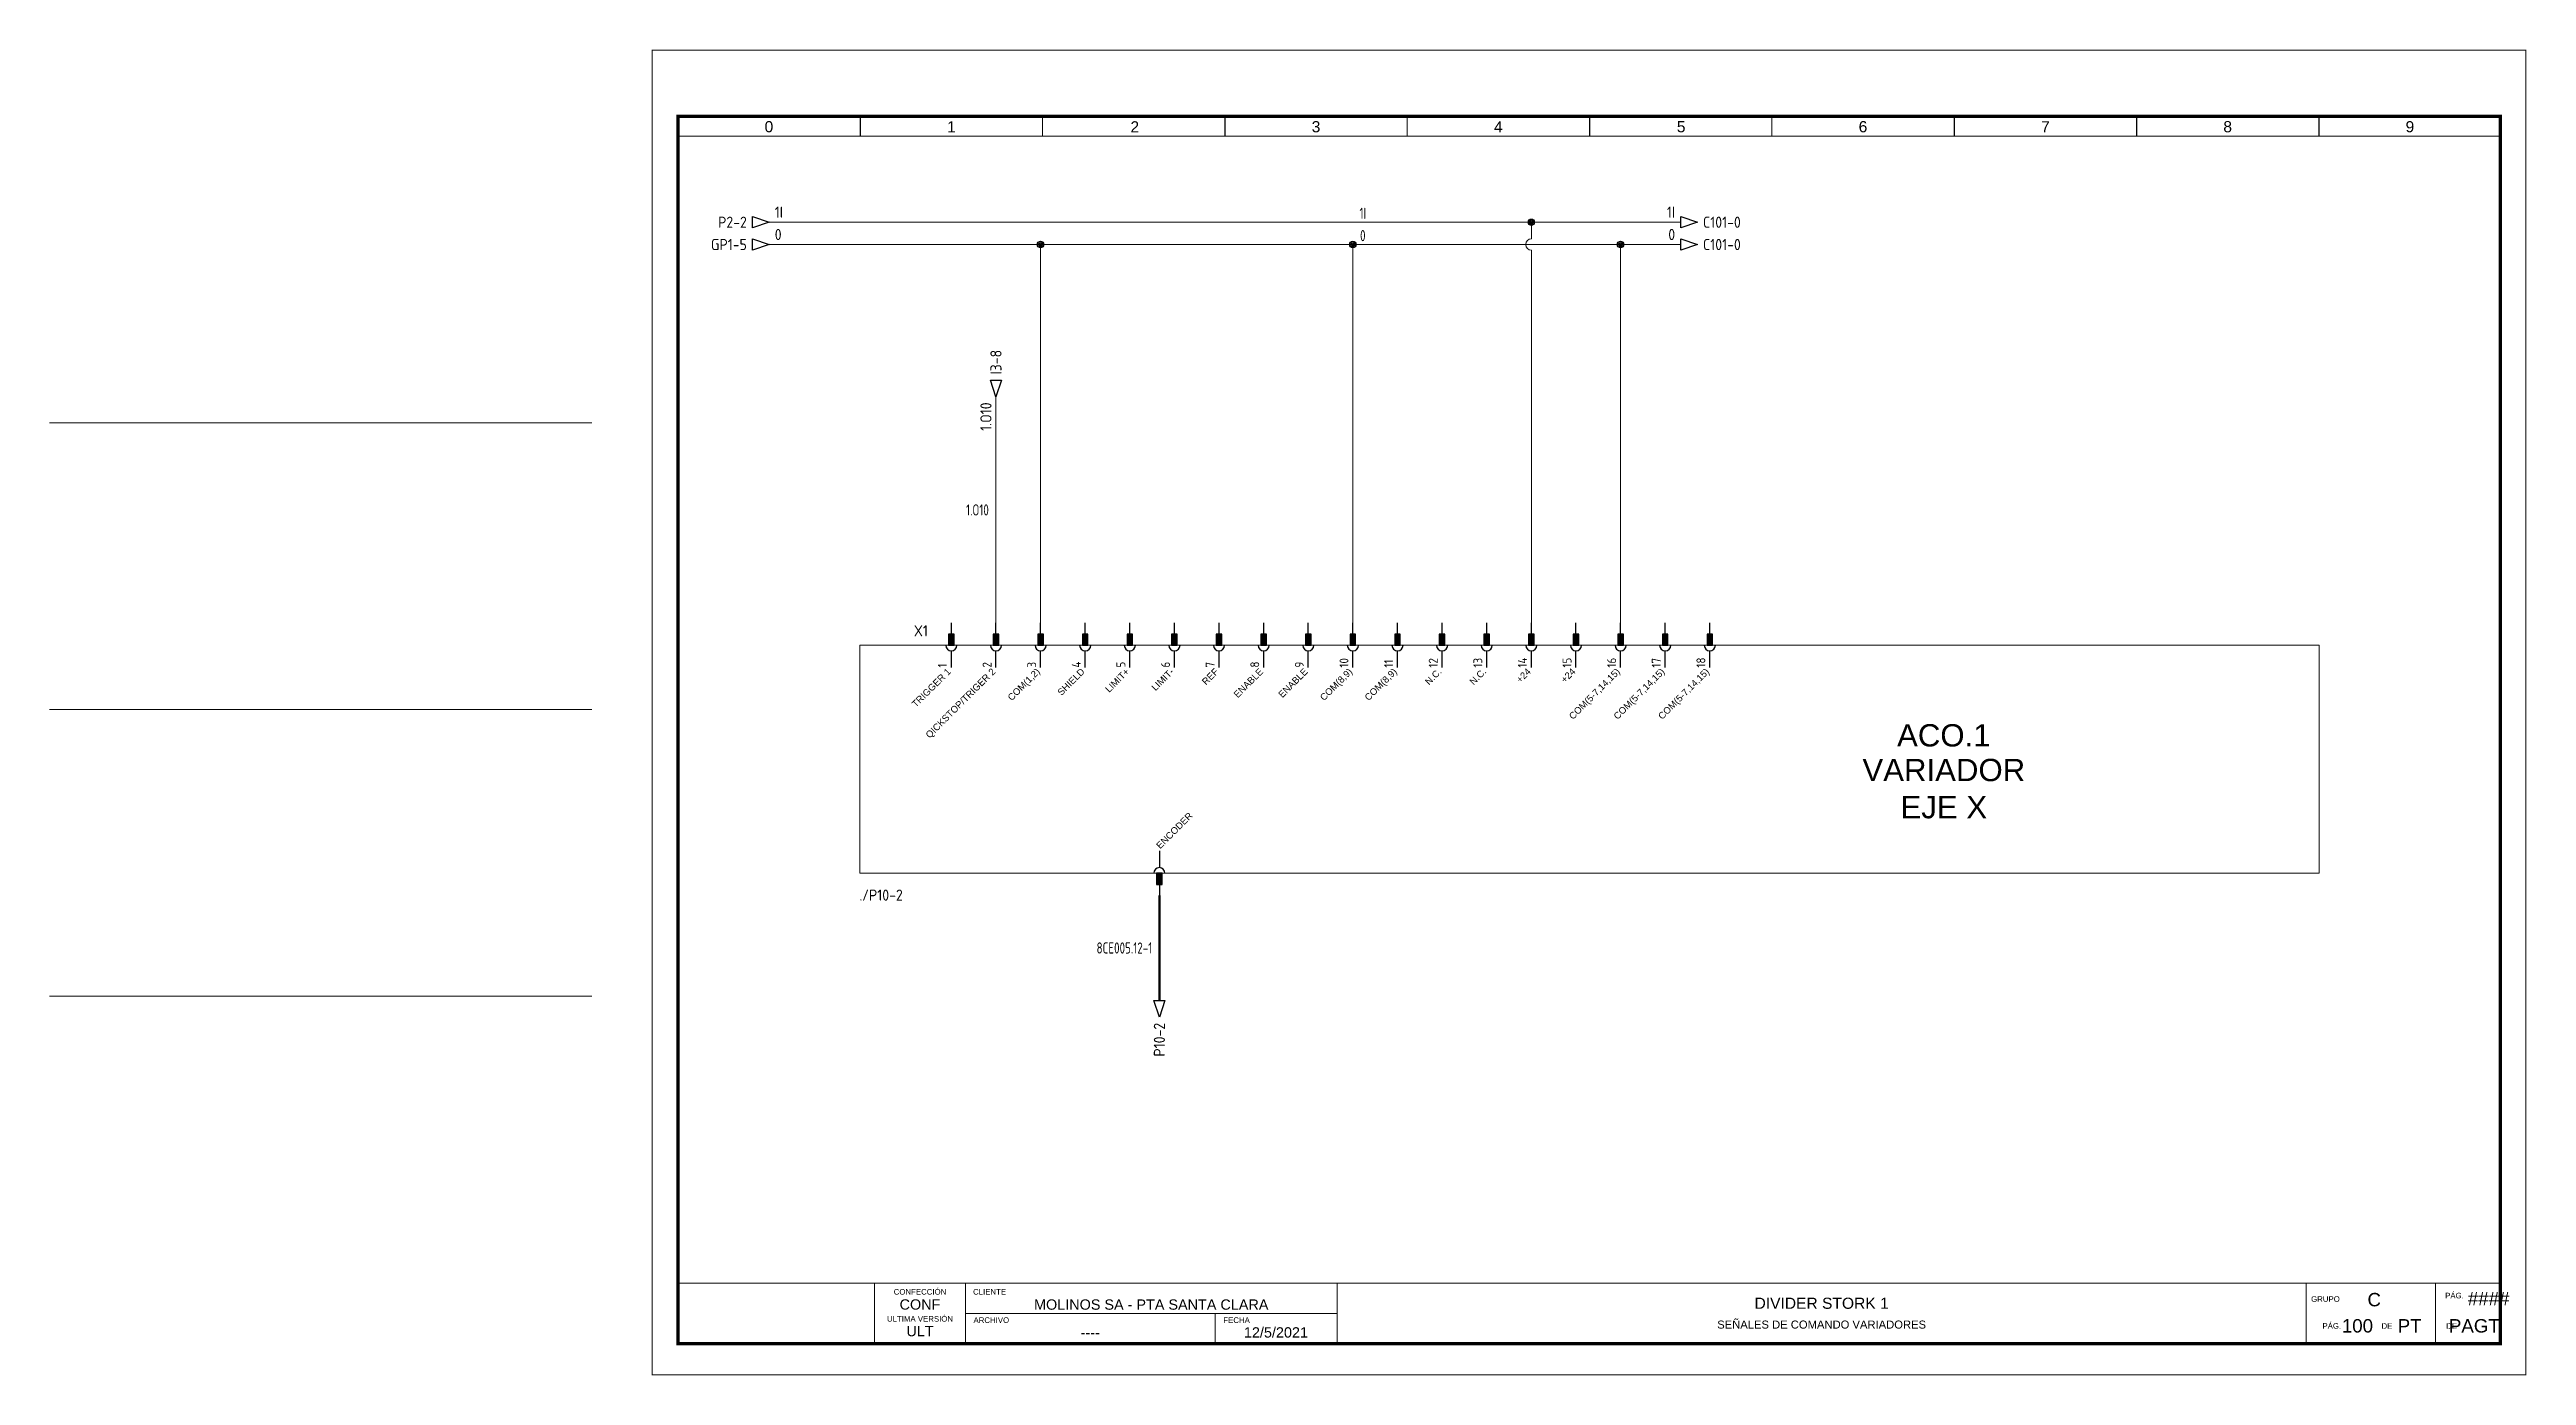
# Model space of a CAD drawing. Header units: millimetres. Extents: x -135 to 859, y 0 to 297.
# Drawn here: x -135 to 420, y 0 to 297 of the extents above; entities that cross this region are included whole.
import ezdxf
from ezdxf.enums import TextEntityAlignment as Align

# ---------------------------------------------------------------- set-up
doc = ezdxf.new("R2010")
doc.units = ezdxf.units.MM
for name, color, linetype, lineweight in [('eProC - L2', 41, 'Continuous', 20), ('GRN_ENC', 3, 'Continuous', 50), ('RED_05', 1, 'Continuous', 5), ('RED_15', 1, 'Continuous', 15), ('WHT_15', 7, 'Continuous', 15)]:
    doc.layers.add(name, color=color, linetype=linetype, lineweight=lineweight)
for name, color, linetype in [('SYMS', 7, 'Continuous'), ('TAGS', 150, 'Continuous'), ('TERMS', 123, 'Continuous'), ('WIREFIXED', 7, 'Continuous'), ('WIRENO', 72, 'Continuous'), ('WIREREF', 52, 'Continuous'), ('WIREREF_DEST', 52, 'Continuous'), ('XREF', 7, 'Continuous')]:
    doc.layers.add(name, color=color, linetype=linetype)
doc.styles.get("Standard").update_dxf_attribs({"font": 'arial.ttf'})
doc.styles.add('WD_IEC', font='ISOCP2.shx', dxfattribs={"width": 0.9, "height": 4})
picture_1 = doc.add_image_def('image1.jpg', size_in_pixel=(564, 174))

msp = doc.modelspace()

# ---------------------------------------------------------------- texts
at = {"layer": 'eProC - L2', "char_height": 5, "attachment_point": 2}
for s, insert in [('ACO.1', (289.64, 146)), ('VARIADOR ^JEJE X', (289.64, 138.23))]:
    msp.add_mtext_dynamic_manual_height_columns(s, width=21.9317, gutter_width=12.5, heights=[20], dxfattribs=dict(at, insert=insert))
at = {"layer": 'TAGS', "char_height": 1.5, "rotation": 45}
for s, insert, attachment_point in [('TRIGGER 1', (66.15, 158.69), 3), ('QICKSTOP/TRIGER 2', (76.15, 158.69), 3), ('COM(1,2)', (86.15, 158.69), 3), ('SHIELD', (96.15, 158.69), 3), ('LIMIT+', (106.15, 158.69), 3), ('LIMIT-', (116.15, 158.69), 3), ('REF', (126.15, 158.69), 3), ('ENABLE', (136.15, 158.69), 3), ('ENABLE', (146.15, 158.69), 3), ('COM(8,9)', (156.15, 158.69), 3), ('COM(8,9)', (166.15, 158.69), 3), ('N.C.', (176.15, 158.69), 3), ('N.C.', (186.15, 158.69), 3), ('+24', (196.15, 158.69), 3), ('+24', (206.15, 158.69), 3), ('COM(5-7,14,15)', (216.15, 158.69), 3), ('COM(5-7,14,15)', (226.15, 158.69), 3), ('COM(5-7,14,15)', (236.15, 158.69), 3), ('ENCODER', (112.95, 118.99), 1)]:
    msp.add_mtext_dynamic_manual_height_columns(s, width=33.1023, gutter_width=12.5, heights=[0], dxfattribs=dict(at, insert=insert, attachment_point=attachment_point))

# ---------------------------------------------------------------- blocks, each defined once
blk = doc.blocks.new('eproc_rotulo_010')
at = {"layer": 'eProC - L2', "color": 0, "lineweight": 5, "const_width": 0.233}
for points in [[(0.12, 297.12), (420.12, 297.12), (420.12, 0.12), (0.12, 0.12), (0.12, 297.12)], [(5.9, 20.72), (414.37, 20.7)], [(49.98, 7.12), (49.98, 20.72)], [(70.35, 7.12), (70.35, 20.72)], [(153.64, 7.04), (153.64, 20.64)], [(70.35, 13.92), (153.64, 13.92)], [(126.3, 7.12), (126.3, 13.92)]]:
    blk.add_lwpolyline(points, dxfattribs=at)
at = {"layer": 'eProC - L2', "color": 0}
blk.add_lwpolyline([(420.12, 0.12), (420.12, 297.12), (0.12, 297.12), (0.12, 0.12), (420.12, 0.12)], dxfattribs=at)
at = {"layer": 'eProC - L2', "color": 0, "lineweight": 40, "const_width": 0.75}
blk.add_lwpolyline([(5.92, 7.13), (414.37, 7.11), (414.4, 282.24), (5.95, 282.27)], close=True, dxfattribs=at)
at = {"layer": 'eProC - L2', "color": 0, "lineweight": 5, "const_width": 0.233}
for points in [[(46.8, 277.83), (5.9, 277.83), (5.9, 282.27), (46.8, 282.27)], [(87.64, 277.83), (46.75, 277.83), (46.75, 282.27), (87.64, 282.27)], [(128.54, 277.83), (87.64, 277.83), (87.64, 282.26), (128.54, 282.26)], [(169.38, 277.83), (128.49, 277.83), (128.49, 282.26), (169.38, 282.26)], [(210.28, 277.82), (169.38, 277.82), (169.38, 282.26), (210.28, 282.26)], [(251.12, 277.82), (210.23, 277.82), (210.23, 282.26), (251.12, 282.26)], [(292.02, 277.82), (251.12, 277.82), (251.12, 282.25), (292.02, 282.25)], [(332.86, 277.82), (291.97, 277.82), (291.97, 282.25), (332.86, 282.25)], [(373.76, 277.83), (332.86, 277.83), (332.86, 282.27), (373.76, 282.27)], [(414.6, 277.83), (373.71, 277.83), (373.71, 282.27), (414.6, 282.27)]]:
    blk.add_lwpolyline(points, close=True, dxfattribs=at)
at = {"layer": 'eProC - L2', "color": 0, "lineweight": 0, "const_width": 0.233}
for points in [[(370.87, 7.1), (370.87, 20.7)], [(399.87, 7.1), (399.87, 20.7)]]:
    blk.add_lwpolyline(points, dxfattribs=at)
at = {"layer": 'eProC - L2', "color": 0, "lineweight": 20, "char_height": 2.5, "attachment_point": 8}
for s, insert in [('{\\fArial|b0|i0|c0|p18;0}', (26.3, 278.65)), ('{\\fArial|b0|i0|c0|p18;1}', (67.19, 278.65)), ('{\\fArial|b0|i0|c0|p18;2}', (108.3, 278.65)), ('{\\fArial|b0|i0|c0|p18;3}', (148.93, 278.65)), ('{\\fArial|b0|i0|c0|p18;4}', (189.78, 278.65)), ('{\\fArial|b0|i0|c0|p18;5}', (230.77, 278.65)), ('{\\fArial|b0|i0|c0|p18;6}', (271.52, 278.65)), ('{\\fArial|b0|i0|c0|p18;7}', (312.41, 278.65)), ('{\\fArial|b0|i0|c0|p18;8}', (353.26, 278.65)), ('{\\fArial|b0|i0|c0|p18;9}', (394.11, 278.65))]:
    blk.add_mtext(s, dxfattribs=dict(at, insert=insert))
at = {"layer": 'eProC - L2', "color": 0, "char_height": 1.2552}
for s, insert, attachment_point in [('{\\fArial|b0|i0|c0|p18;CONFECCIÓN }', (60.16, 18.11), 8), ('{\\fArial|b0|i0|c0|p18;CLIENTE}', (72.05, 18.11), 7), ('{\\fArial|b0|i0|c0|p18;GRUPO}', (371.96, 16.49), 7), ('{\\fArial|b0|i0|c0|p18;PÁG.}', (402.01, 17.26), 7), ('{\\fArial|b0|i0|c0|p18;ULTIMA VERSIÓN}', (60.16, 12.05), 8), ('{\\fArial|b0|i0|c0|p18;ARCHIVO}', (72.15, 11.76), 7), ('{\\fArial|b0|i0|c0|p18;FECHA}', (128.15, 11.76), 7), ('{\\fArial|b0|i0|c0|p18;PÁG.}', (374.51, 10.46), 7), ('{\\fArial|b0|i0|c0|p18;DE}', (387.74, 10.46), 7), ('{\\fArial|b0|i0|c0|p18;DE}', (402.24, 10.46), 7)]:
    blk.add_mtext(s, dxfattribs=dict(at, insert=insert, attachment_point=attachment_point))
at = {"layer": 'eProC - L2', "color": 0}
for tag, height, p in [('CONF', 2.31, (60.16, 14.76)), ('CLIENTE', 2.31, (111.99, 14.74)), ('DESC_1', 2.5, (262.25, 14.94)), ('DESC__2', 1.8, (262.25, 10.51)), ('ULT', 2.31, (60.16, 8.79)), ('ARCH', 2.31, (98.32, 8.46)), ('FECHA', 2.31, (139.94, 8.5))]:
    blk.add_attdef(tag, text='', height=height, dxfattribs=at).set_placement(p, align=Align.CENTER)
for tag, p in [('GR', (386.11, 17)), ('PGRAL', (411.76, 17.25)), ('PG', (382.35, 11.13)), ('PT', (394.05, 11.13)), ('PAGT', (408.55, 11.13))]:
    blk.add_attdef(tag, text='', height=3, dxfattribs=at).set_placement(p, align=Align.MIDDLE_CENTER)
at = {"layer": 'eProC - L2', "color": 0, "flags": 9}
blk.add_attdef('WD_TB', (0.12, 0.12), '', height=2.5, dxfattribs=at)
at = {"layer": 'eProC - L2', "color": 0}
image = blk.add_image(picture_1, insert=(5.9, 7.12), size_in_units=(44.08, 13.6), dxfattribs=at)
image.dxf.flags = 7
blk = doc.blocks.new('VC01PJ1')
for p, q in [((0, 2.5), (0, 5)), ((0, -5), (0, -1.25))]:
    blk.add_line(p, q)
blk.add_lwpolyline([(-0.63, 0), (0.62, 0), (0.62, 2.5), (-0.63, 2.5)], close=True)
blk.add_arc((0, 0), 1.25, 180, 0)
blk.add_solid([(-0.63, 2.5), (-0.63, 0), (0.62, 2.5), (0.62, 0)])
at = {"style": 'WD_IEC'}
for tag, p in [('INST', (-5.25, 8)), ('LOC', (-5.25, 5)), ('TAG1', (-5.25, 2)), ('DESC1', (-5.25, -5.6)), ('DESC3', (-5.25, -11.6)), ('DESC2', (-5.25, -8.6))]:
    blk.add_attdef(tag, text='', height=2.5, dxfattribs=at).set_placement(p, align=Align.RIGHT)
blk.add_attdef('TERM01', (-1, -5), '', height=2, rotation=90, dxfattribs=at)
at = {"style": 'WD_IEC', "flags": 1}
for tag, p, height in [('X4LINK', (-1.25, 1.25), 0.32), ('X2TERM01', (0, 5), 0.32), ('X2TERMDESC01', (0, 4.48), 0.32), ('X1LINK', (1.25, 1.25), 0.32), ('MFG', (2.75, 4), 1.5), ('CAT', (2.75, 1.5), 1.5), ('X8TERM01', (0, -5), 0.32), ('X8TERMDESC01', (0, -5.52), 0.32), ('ASSYCODE', (2.75, -2.75), 1), ('FAMILY', (2.75, -4.25), 1), ('CATDESC', (2.75, -5.75), 1)]:
    blk.add_attdef(tag, p, '', height=height, dxfattribs=at)
blk = doc.blocks.new('VC02PJ1')
for p, q in [((0, 2.5), (0, 5)), ((0, -5), (0, -1.25))]:
    blk.add_line(p, q)
blk.add_lwpolyline([(-0.63, 0), (0.62, 0), (0.62, 2.5), (-0.63, 2.5)], close=True)
blk.add_arc((0, 0), 1.25, 180, 0)
blk.add_solid([(-0.63, 2.5), (-0.63, 0), (0.62, 2.5), (0.62, 0)])
at = {"style": 'WD_IEC'}
for tag, p in [('INST', (-5.25, 8)), ('LOC', (-5.25, 5)), ('TAG2', (-5.25, 2)), ('DESC1', (-5.25, -5.6)), ('DESC3', (-5.25, -11.6)), ('DESC2', (-5.25, -8.6))]:
    blk.add_attdef(tag, text='', height=2.5, dxfattribs=at).set_placement(p, align=Align.RIGHT)
blk.add_attdef('TERM01', (-1, -5), '', height=2, rotation=90, dxfattribs=at)
at = {"style": 'WD_IEC', "flags": 1}
for tag, p, height in [('X4LINK', (-1.25, 1.25), 0.32), ('X2TERM01', (0, 5), 0.32), ('X2TERMDESC01', (0, 4.48), 0.32), ('X1LINK', (1.25, 1.25), 0.32), ('X8TERM01', (0, -5), 0.32), ('X8TERMDESC01', (0, -5.52), 0.32), ('FAMILY', (2.75, -4.25), 1)]:
    blk.add_attdef(tag, p, '', height=height, dxfattribs=at)
blk = doc.blocks.new('HA1D3')
blk.add_lwpolyline([(0, 0), (-3.75, -1.25), (-3.75, 1.25)], close=True)
at = {"style": 'WD_IEC'}
blk.add_attdef('XREF', text='', height=2.5, dxfattribs=at).set_placement((-5, 0), align=Align.MIDDLE_RIGHT)
at = {"style": 'WD_IEC', "flags": 1}
blk.add_attdef('SIGCODE', text='', height=1, dxfattribs=at).set_placement((-2.5, 1.8), align=Align.RIGHT)
at = {"style": 'WD_IEC'}
for tag, p, height, flags in [('X1TERM01', (0, 0), 0.32, 1), ('WIRENO', (1.25, 1), 2.5, 8)]:
    blk.add_attdef(tag, p, '', height=height, dxfattribs=dict(at, flags=flags))
blk.add_attdef('DESC1', text='', height=2.5, dxfattribs=at).set_placement((1.25, -1), align=Align.TOP_LEFT)
blk = doc.blocks.new('WD_WNH')
at = {"linetype": 'Continuous', "style": 'WD_IEC', "width": 0.8}
blk.add_attdef('WIRENO', text='', height=2.5, dxfattribs=at).set_placement((0, 0.75), align=Align.CENTER)
at = {"style": 'WD_IEC', "flags": 1}
for tag, p in [('W08USER', (0, 0.375)), ('W04USER', (0, 0.875)), ('W05USER', (0, 0.75)), ('W09USER', (0, 0.25)), ('W03USER', (0, 1)), ('W06USER', (0, 0.625)), ('W07USER', (0, 0.5)), ('W02USER', (0, 1.125)), ('W01USER', (0, 1.25)), ('W10USER', (0, 0.125))]:
    blk.add_attdef(tag, text='', height=0.08, dxfattribs=at).set_placement(p, align=Align.CENTER)
blk = doc.blocks.new('WDDOT')
for radius in [0.72, 0.449, 0.223]:
    blk.add_circle((0, 0), radius)
blk = doc.blocks.new('VCN1JP')
for p, q in [((0, 5), (0, 1.25)), ((0, -2.5), (0, -5))]:
    blk.add_line(p, q)
blk.add_lwpolyline([(0.62, 0), (-0.62, 0), (-0.62, -2.5), (0.62, -2.5)], close=True)
blk.add_arc((0, 0), 1.25, 0, 180)
blk.add_solid([(0.62, -2.5), (0.62, 0), (-0.62, -2.5), (-0.62, 0)])
at = {"style": 'WD_IEC'}
for tag, p in [('INST', (-5.25, 8)), ('LOC', (-5.25, 5)), ('TAG1', (-5.25, 2)), ('DESC1', (-5.25, -5.1)), ('DESC3', (-5.25, -11.1)), ('DESC2', (-5.25, -8.1))]:
    blk.add_attdef(tag, text='', height=2.5, dxfattribs=at).set_placement(p, align=Align.RIGHT)
blk.add_attdef('TERM02', text='', height=2, rotation=90, dxfattribs=at).set_placement((-1, 5), align=Align.RIGHT)
blk.add_attdef('TERM01', (-1, -5), '', height=2, rotation=90, dxfattribs=at)
at = {"style": 'WD_IEC', "flags": 1}
for tag, p, height in [('X2TERM02', (0, 5), 0.32), ('X2TERMDESC02', (0, 4.48), 0.32), ('MFG', (2.75, 4), 1.5), ('CAT', (2.75, 1.5), 1.5), ('X4LINK', (-1.25, -1.25), 0.32), ('X8TERM01', (0, -5), 0.32), ('X8TERMDESC01', (0, -5.52), 0.32), ('X1LINK', (1.25, -1.25), 0.32), ('ASSYCODE', (2.75, -2.75), 1), ('FAMILY', (2.75, -4.25), 1), ('CATDESC', (2.75, -5.75), 1), ('WDBLKNAM', (2.75, -7.16), 1)]:
    blk.add_attdef(tag, p, '', height=height, dxfattribs=at)
blk = doc.blocks.new('HA1S4')
blk.add_lwpolyline([(0, -3.75), (-1.25, 0), (1.25, 0)], close=True)
at = {"style": 'WD_IEC', "flags": 8}
blk.add_attdef('WIRENO', (-1, 1.25), '', height=2.5, rotation=90, dxfattribs=at)
at = {"style": 'WD_IEC'}
blk.add_attdef('DESC1', text='', height=2.5, rotation=90, dxfattribs=at).set_placement((1, 1.25), align=Align.TOP_LEFT)
at = {"style": 'WD_IEC', "flags": 1}
blk.add_attdef('X2TERM01', (0, 0), '', height=0.32, dxfattribs=at)
blk.add_attdef('SIGCODE', text='', height=1, dxfattribs=at).set_placement((-2.5, -3.2), align=Align.RIGHT)
at = {"style": 'WD_IEC'}
blk.add_attdef('XREF', text='', height=2.5, rotation=90, dxfattribs=at).set_placement((0, -5), align=Align.MIDDLE_RIGHT)
blk = doc.blocks.new('WD_WNV')
at = {"linetype": 'Continuous', "style": 'WD_IEC', "width": 0.8}
blk.add_attdef('WIRENO', text='', height=2.5, dxfattribs=at).set_placement((-1.6, 0), align=Align.MIDDLE_RIGHT)
at = {"style": 'WD_IEC', "flags": 1}
for tag, p in [('W08USER', (-1, 0.375)), ('W04USER', (-1, 0.875)), ('W05USER', (-1, 0.75)), ('W09USER', (-1, 0.25)), ('W03USER', (-1, 1)), ('W06USER', (-1, 0.625)), ('W07USER', (-1, 0.5)), ('W02USER', (-1, 1.125)), ('W01USER', (-1, 1.25)), ('W10USER', (-1, 0.125))]:
    blk.add_attdef(tag, text='', height=0.08, dxfattribs=at).set_placement(p, align=Align.CENTER)
blk = doc.blocks.new('HA1S1')
blk.add_lwpolyline([(0, 1.25), (3.75, 0), (0, -1.25)], close=True)
at = {"style": 'WD_IEC'}
for tag, height, flags, p in [('WIRENO', 2.5, 8, (-1.25, 1)), ('SIGCODE', 1, 1, (5, 1.8))]:
    blk.add_attdef(tag, text='', height=height, dxfattribs=dict(at, flags=flags)).set_placement(p, align=Align.RIGHT)
at = {"style": 'WD_IEC', "flags": 1}
blk.add_attdef('X4TERM01', (0, 0), '', height=0.32, dxfattribs=at)
at = {"style": 'WD_IEC'}
blk.add_attdef('XREF', text='', height=2.5, dxfattribs=at).set_placement((5, 0), align=Align.MIDDLE_LEFT)
blk.add_attdef('DESC1', text='', height=2.5, dxfattribs=at).set_placement((-1.25, -1), align=Align.TOP_RIGHT)
blk = doc.blocks.new('HA2S1_REF')
at = {"insert": (-0.06, -1.16), "char_height": 2.5, "attachment_point": 7, "style": 'WD_IEC'}
blk.add_mtext_dynamic_manual_height_columns('./', width=7.4899, gutter_width=12.5, heights=[0], dxfattribs=at)
at = {"style": 'WD_IEC', "flags": 8}
blk.add_attdef('SIGCODE', (0, 3), '', height=2.5, dxfattribs=at)
at = {"style": 'WD_IEC'}
blk.add_attdef('XREF', (2.04, -1.16), '', height=2.5, dxfattribs=at)
blk.add_attdef('DESC1', text='', height=2.5, dxfattribs=at).set_placement((4.5, -4.1), align=Align.MIDDLE_CENTER)
blk = doc.blocks.new('HA1D2')
blk.add_lwpolyline([(0, 0), (-1.25, 3.75), (1.25, 3.75)], close=True)
at = {"style": 'WD_IEC'}
blk.add_attdef('XREF', text='', height=2.5, rotation=90, dxfattribs=at).set_placement((0, 5), align=Align.MIDDLE_LEFT)
at = {"style": 'WD_IEC', "flags": 1}
blk.add_attdef('SIGCODE', text='', height=1, dxfattribs=at).set_placement((-2.5, 1.8), align=Align.RIGHT)
blk.add_attdef('X8TERM01', (0, 0), '', height=0.32, dxfattribs=at)
at = {"style": 'WD_IEC', "flags": 8}
blk.add_attdef('WIRENO', text='', height=2.5, rotation=90, dxfattribs=at).set_placement((-1, -1.25), align=Align.RIGHT)
at = {"style": 'WD_IEC'}
blk.add_attdef('DESC1', text='', height=2.5, rotation=90, dxfattribs=at).set_placement((1, -1.25), align=Align.TOP_RIGHT)

# ---------------------------------------------------------------- linework, layer by layer
at = {"layer": 'eProC - L2'}
for p, q in [((-13.42, 213.55), (-134.94, 213.55)), ((46.69, 163.69), (46.69, 112.59)), ((373.76, 163.69), (46.69, 163.69)), ((373.76, 163.69), (373.76, 112.59)), ((-13.42, 149.27), (-134.94, 149.27)), ((373.76, 112.59), (46.69, 112.59)), ((-13.42, 84.99), (-134.95, 84.99))]:
    msp.add_line(p, q, dxfattribs=at)
at = {"layer": 'GRN_ENC'}
msp.add_line((113.81, 107.59), (113.81, 84.06), dxfattribs=at)
at = {"layer": 'RED_05'}
msp.add_line((77.19, 168.69), (77.19, 219.38), dxfattribs=at)
at = {"layer": 'RED_15'}
for p, q in [((26.35, 258.52), (230.67, 258.52)), ((197.19, 254.79), (197.19, 258.52)), ((197.19, 168.69), (197.19, 252.25))]:
    msp.add_line(p, q, dxfattribs=at)
msp.add_arc((197.19, 253.52), 1.27, 90, 270, dxfattribs=at)
at = {"layer": 'WHT_15'}
for p, q in [((26.35, 253.52), (230.67, 253.52)), ((87.19, 168.69), (87.19, 253.52)), ((157.19, 168.69), (157.19, 253.52)), ((217.19, 168.69), (217.19, 253.52))]:
    msp.add_line(p, q, dxfattribs=at)

# ---------------------------------------------------------------- block references
at = {"layer": 'eProC - L2'}
msp.add_blockref('eproc_rotulo_010', (0, 0), dxfattribs=at).add_auto_attribs({'PAGT': 'PAGT', 'PGRAL': '####', 'PT': 'PT', 'CONF': 'CONF', 'ULT': 'ULT', 'ARCH': '----', 'GR': 'C', 'PG': '100', 'DESC_1': 'DIVIDER STORK 1', 'DESC__2': 'SEÑALES DE COMANDO VARIADORES', 'FECHA': '12/5/2021', 'CLIENTE': 'MOLINOS SA - PTA SANTA CLARA'})
at = {"layer": 'SYMS'}
ref = msp.add_blockref('HA1D3', (26.35, 258.52), dxfattribs=at)
ref.add_attrib('XREF', 'P2-2', dxfattribs={"layer": 'XREF', "height": 2.5, "style": 'WD_IEC'}).set_placement((21.35, 258.52), align=Align.MIDDLE_RIGHT)
ref.add_attrib('WIRENO', '1I', (27.6, 259.52), dxfattribs={"layer": 'WIREREF_DEST', "height": 2.5, "style": 'WD_IEC', "flags": 8})
ref = msp.add_blockref('HA1S1', (230.67, 258.52), dxfattribs=at)
ref.add_attrib('XREF', 'C101-0', dxfattribs={"layer": 'XREF', "height": 2.5, "style": 'WD_IEC'}).set_placement((235.67, 258.52), align=Align.MIDDLE_LEFT)
ref.add_attrib('WIRENO', '1I', dxfattribs={"layer": 'WIREREF', "height": 2.5, "style": 'WD_IEC', "flags": 8}).set_placement((229.42, 259.52), align=Align.RIGHT)
ref = msp.add_blockref('HA1D3', (26.35, 253.52), dxfattribs=at)
ref.add_attrib('XREF', 'GP1-5', dxfattribs={"layer": 'XREF', "height": 2.5, "style": 'WD_IEC'}).set_placement((21.35, 253.52), align=Align.MIDDLE_RIGHT)
ref.add_attrib('WIRENO', '0', (27.6, 254.52), dxfattribs={"layer": 'WIREREF_DEST', "height": 2.5, "style": 'WD_IEC', "flags": 8})
for name, p in [('WDDOT', (197.19, 258.52)), ('WDDOT', (87.19, 253.52)), ('WDDOT', (157.19, 253.52)), ('WDDOT', (217.19, 253.52)), ('VCN1JP', (113.81, 112.59))]:
    msp.add_blockref(name, p, dxfattribs=at)
ref = msp.add_blockref('HA1S1', (230.67, 253.52), dxfattribs=at)
ref.add_attrib('XREF', 'C101-0', dxfattribs={"layer": 'XREF', "height": 2.5, "style": 'WD_IEC'}).set_placement((235.67, 253.52), align=Align.MIDDLE_LEFT)
ref.add_attrib('WIRENO', '0', dxfattribs={"layer": 'WIREREF', "height": 2.5, "style": 'WD_IEC', "flags": 8}).set_placement((229.42, 254.52), align=Align.RIGHT)
ref = msp.add_blockref('HA1D2', (77.19, 219.38), dxfattribs=at)
ref.add_attrib('XREF', 'I3-8', dxfattribs={"layer": 'XREF', "height": 2.5, "rotation": 90, "style": 'WD_IEC'}).set_placement((77.19, 224.38), align=Align.MIDDLE_LEFT)
ref.add_attrib('WIRENO', '1.O10', dxfattribs={"layer": 'WIREREF_DEST', "height": 2.5, "rotation": 90, "style": 'WD_IEC', "flags": 8}).set_placement((76.19, 218.13), align=Align.RIGHT)
ref = msp.add_blockref('VC01PJ1', (67.19, 163.69), dxfattribs=at)
ref.add_attrib('TERM01', '1', (66.19, 158.69), dxfattribs={"layer": 'TERMS', "height": 2, "rotation": 90, "style": 'WD_IEC'})
ref.add_attrib('TAG1', 'X1', dxfattribs={"layer": 'TAGS', "height": 2.5, "style": 'WD_IEC'}).set_placement((61.94, 165.69), align=Align.RIGHT)
ref = msp.add_blockref('VC02PJ1', (77.19, 163.69), dxfattribs=at)
ref.add_attrib('TERM01', '2', (76.19, 158.69), dxfattribs={"layer": 'TERMS', "height": 2, "rotation": 90, "style": 'WD_IEC'})
ref = msp.add_blockref('VC02PJ1', (87.19, 163.69), dxfattribs=at)
ref.add_attrib('TERM01', '3', (86.19, 158.69), dxfattribs={"layer": 'TERMS', "height": 2, "rotation": 90, "style": 'WD_IEC'})
ref = msp.add_blockref('VC02PJ1', (97.19, 163.69), dxfattribs=at)
ref.add_attrib('TERM01', '4', (96.19, 158.69), dxfattribs={"layer": 'TERMS', "height": 2, "rotation": 90, "style": 'WD_IEC'})
ref = msp.add_blockref('VC02PJ1', (107.19, 163.69), dxfattribs=at)
ref.add_attrib('TERM01', '5', (106.19, 158.69), dxfattribs={"layer": 'TERMS', "height": 2, "rotation": 90, "style": 'WD_IEC'})
ref = msp.add_blockref('VC02PJ1', (117.19, 163.69), dxfattribs=at)
ref.add_attrib('TERM01', '6', (116.19, 158.69), dxfattribs={"layer": 'TERMS', "height": 2, "rotation": 90, "style": 'WD_IEC'})
ref = msp.add_blockref('VC02PJ1', (127.19, 163.69), dxfattribs=at)
ref.add_attrib('TERM01', '7', (126.19, 158.69), dxfattribs={"layer": 'TERMS', "height": 2, "rotation": 90, "style": 'WD_IEC'})
ref = msp.add_blockref('VC02PJ1', (137.19, 163.69), dxfattribs=at)
ref.add_attrib('TERM01', '8', (136.19, 158.69), dxfattribs={"layer": 'TERMS', "height": 2, "rotation": 90, "style": 'WD_IEC'})
ref = msp.add_blockref('VC02PJ1', (147.19, 163.69), dxfattribs=at)
ref.add_attrib('TERM01', '9', (146.19, 158.69), dxfattribs={"layer": 'TERMS', "height": 2, "rotation": 90, "style": 'WD_IEC'})
ref = msp.add_blockref('VC02PJ1', (157.19, 163.69), dxfattribs=at)
ref.add_attrib('TERM01', '10', (156.19, 158.69), dxfattribs={"layer": 'TERMS', "height": 2, "rotation": 90, "style": 'WD_IEC'})
ref = msp.add_blockref('VC02PJ1', (167.19, 163.69), dxfattribs=at)
ref.add_attrib('TERM01', '11', (166.19, 158.69), dxfattribs={"layer": 'TERMS', "height": 2, "rotation": 90, "style": 'WD_IEC'})
ref = msp.add_blockref('VC02PJ1', (177.19, 163.69), dxfattribs=at)
ref.add_attrib('TERM01', '12', (176.19, 158.69), dxfattribs={"layer": 'TERMS', "height": 2, "rotation": 90, "style": 'WD_IEC'})
ref = msp.add_blockref('VC02PJ1', (187.19, 163.69), dxfattribs=at)
ref.add_attrib('TERM01', '13', (186.19, 158.69), dxfattribs={"layer": 'TERMS', "height": 2, "rotation": 90, "style": 'WD_IEC'})
ref = msp.add_blockref('VC02PJ1', (197.19, 163.69), dxfattribs=at)
ref.add_attrib('TERM01', '14', (196.19, 158.69), dxfattribs={"layer": 'TERMS', "height": 2, "rotation": 90, "style": 'WD_IEC'})
ref = msp.add_blockref('VC02PJ1', (207.19, 163.69), dxfattribs=at)
ref.add_attrib('TERM01', '15', (206.19, 158.69), dxfattribs={"layer": 'TERMS', "height": 2, "rotation": 90, "style": 'WD_IEC'})
ref = msp.add_blockref('VC02PJ1', (217.19, 163.69), dxfattribs=at)
ref.add_attrib('TERM01', '16', (216.19, 158.69), dxfattribs={"layer": 'TERMS', "height": 2, "rotation": 90, "style": 'WD_IEC'})
ref = msp.add_blockref('VC02PJ1', (227.19, 163.69), dxfattribs=at)
ref.add_attrib('TERM01', '17', (226.19, 158.69), dxfattribs={"layer": 'TERMS', "height": 2, "rotation": 90, "style": 'WD_IEC'})
ref = msp.add_blockref('VC02PJ1', (237.19, 163.69), dxfattribs=at)
ref.add_attrib('TERM01', '18', (236.19, 158.69), dxfattribs={"layer": 'TERMS', "height": 2, "rotation": 90, "style": 'WD_IEC'})
ref = msp.add_blockref('HA2S1_REF', (46.69, 107.59), dxfattribs=at)
ref.add_attrib('XREF', 'P10-2', (48.73, 106.43), dxfattribs={"layer": 'XREF', "height": 2.5, "style": 'WD_IEC'})
ref = msp.add_blockref('HA1S4', (113.81, 84.06), dxfattribs=at)
ref.add_attrib('XREF', 'P10-2', dxfattribs={"layer": 'XREF', "height": 2.5, "rotation": 90, "style": 'WD_IEC'}).set_placement((113.81, 79.06), align=Align.MIDDLE_RIGHT)
at = {"layer": 'WIREFIXED'}
ref = msp.add_blockref('WD_WNV', (113.81, 95.83), dxfattribs=at)
ref.add_attrib('WIRENOF', '8CE005.12-1', dxfattribs={"linetype": 'Continuous', "height": 2.5, "style": 'WD_IEC', "width": 0.8}).set_placement((112.21, 95.83), align=Align.MIDDLE_RIGHT)
at = {"layer": 'WIRENO'}
ref = msp.add_blockref('WD_WNH', (159.41, 258.52), dxfattribs=at)
ref.add_attrib('WIRENO', '1I', dxfattribs={"linetype": 'Continuous', "height": 2.5, "style": 'WD_IEC', "width": 0.8}).set_placement((159.41, 259.27), align=Align.CENTER)
ref = msp.add_blockref('WD_WNH', (159.41, 253.52), dxfattribs=at)
ref.add_attrib('WIRENO', '0', dxfattribs={"linetype": 'Continuous', "height": 2.5, "style": 'WD_IEC', "width": 0.8}).set_placement((159.41, 254.27), align=Align.CENTER)
ref = msp.add_blockref('WD_WNV', (77.19, 194.03), dxfattribs=at)
ref.add_attrib('WIRENO', '1.O10', dxfattribs={"linetype": 'Continuous', "height": 2.5, "style": 'WD_IEC', "width": 0.8}).set_placement((75.59, 194.03), align=Align.MIDDLE_RIGHT)

msp.set_redraw_order([(e.dxf.handle, doc.entitydb.next_handle()) for e in msp.query("TEXT MTEXT ATTDEF DIMENSION ARC_DIMENSION")])  # texts and dimensions are drawn at this point

doc.saveas('drawing.dxf')
